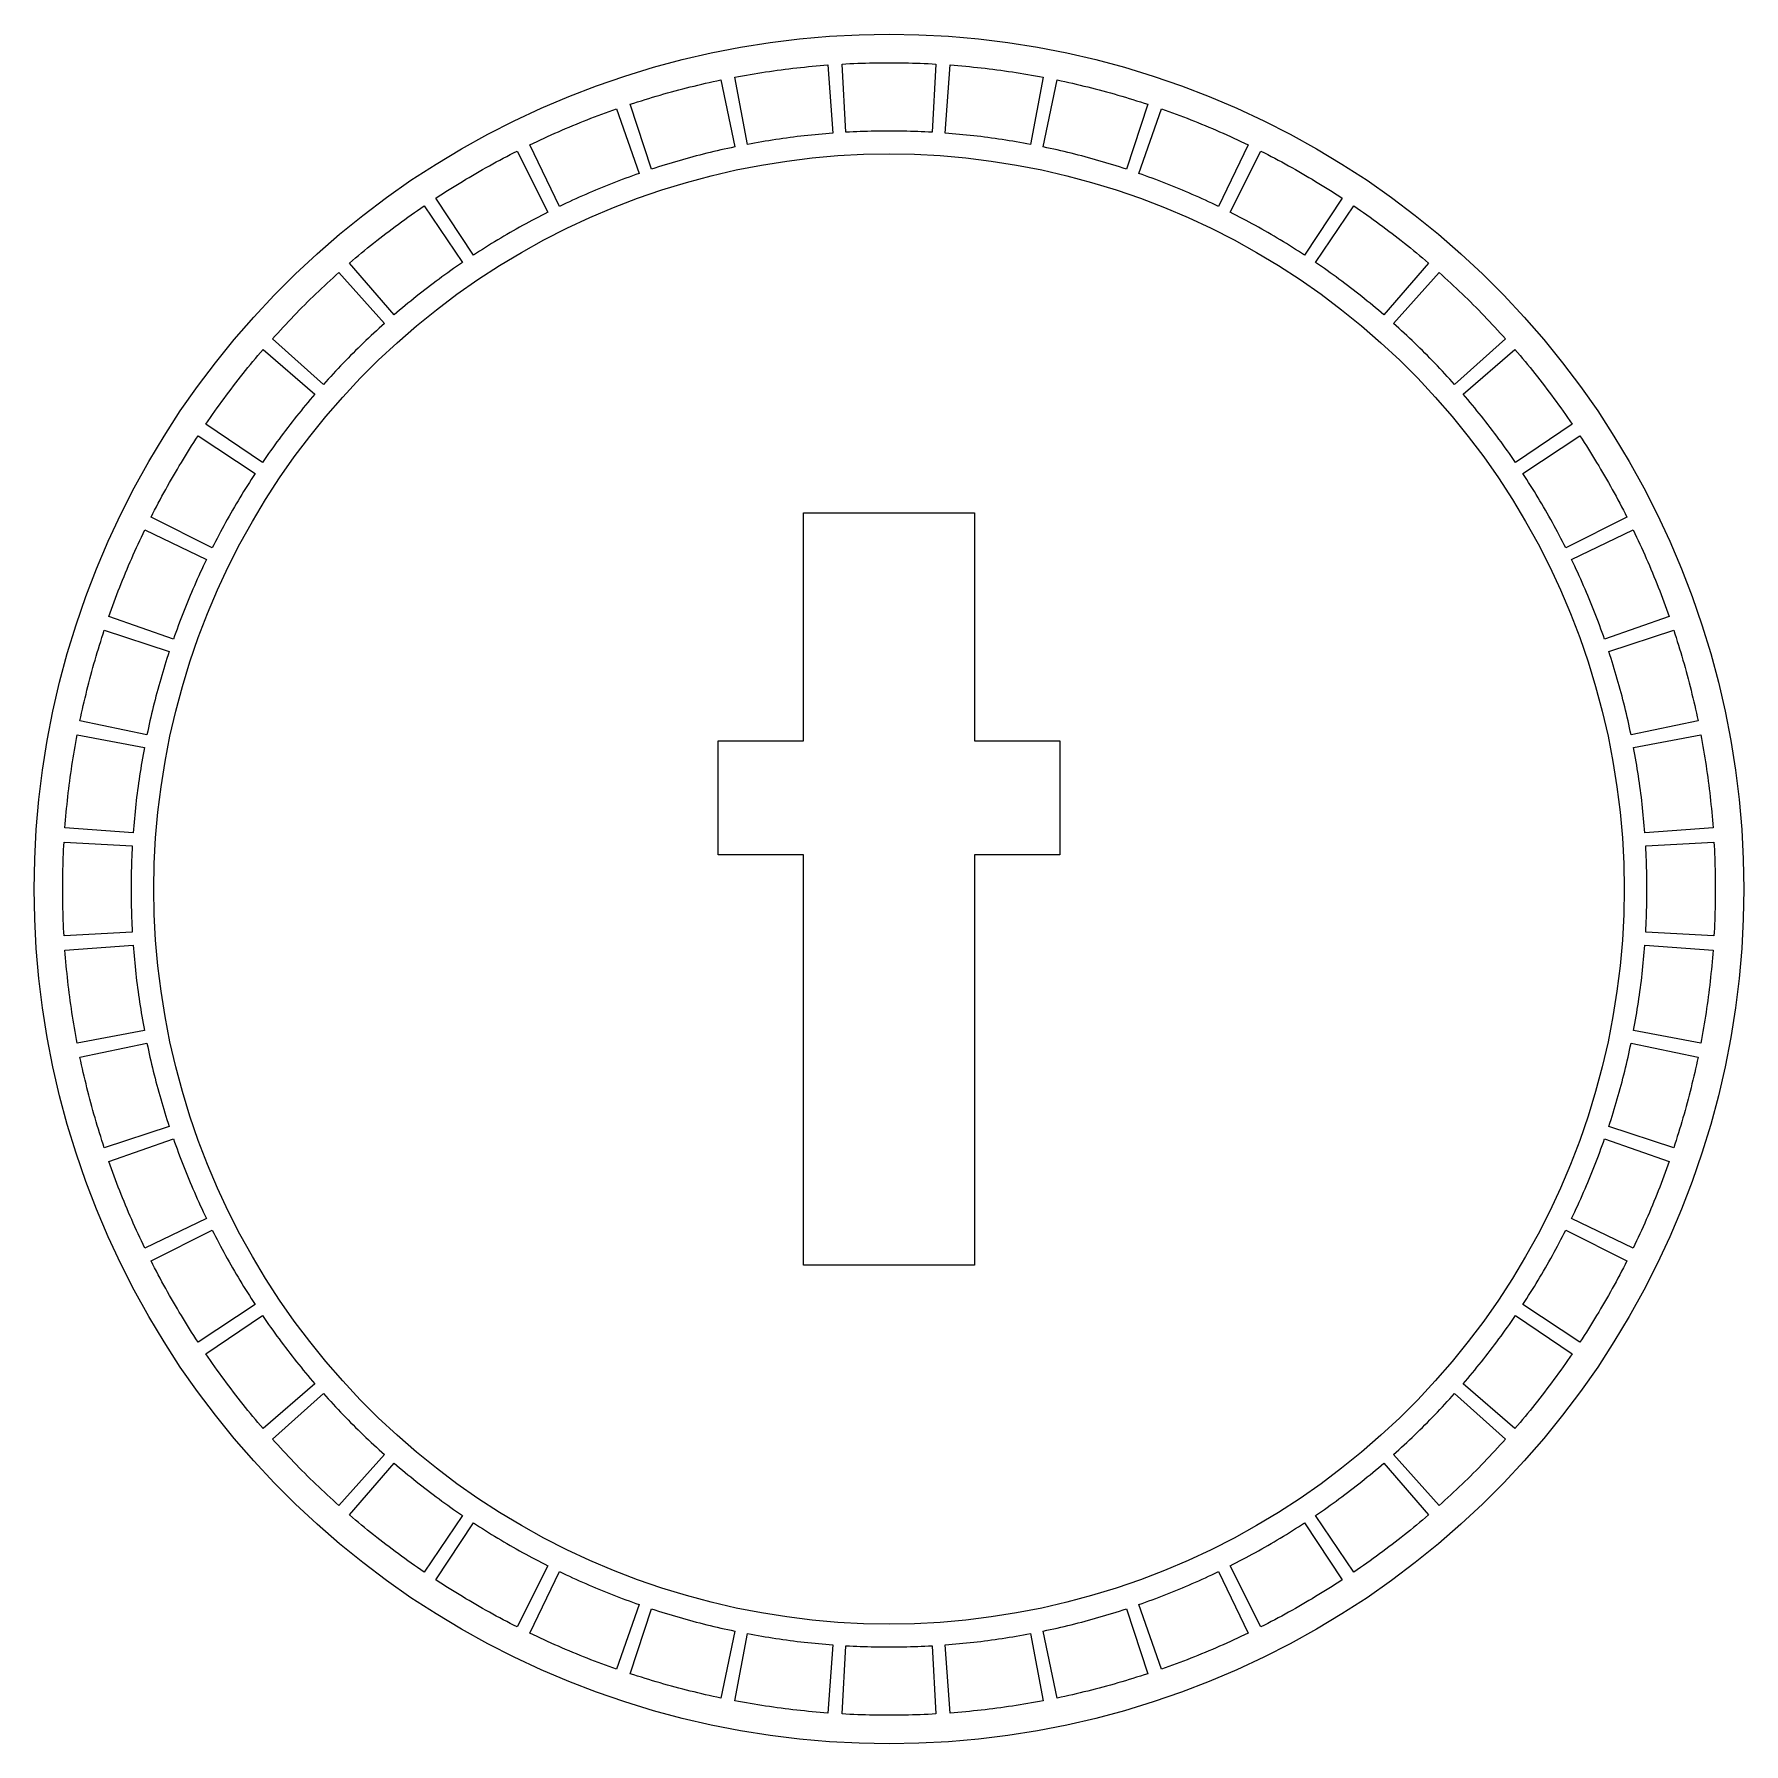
# Model space of a CAD drawing. Header units: metres. Extents: x 0 to 300, y 0 to 300.
import ezdxf

# ---------------------------------------------------------------- set-up
doc = ezdxf.new("R2010")
doc.units = ezdxf.units.M

msp = doc.modelspace()

# ---------------------------------------------------------------- linework, layer by layer
at = {"layer": 'CUT'}
for points in [[(300, 150), (299.9086, 144.7651), (299.6346, 139.5365), (299.1783, 134.3207), (298.5402, 129.124), (297.7212, 123.9528), (296.7221, 118.8132), (295.5444, 113.7117), (294.1893, 108.6544), (292.6585, 103.6475), (290.9539, 98.697), (289.0776, 93.809), (287.0318, 88.9895), (284.8191, 84.2443), (282.4421, 79.5793), (279.9038, 75), (277.2072, 70.5121), (274.3556, 66.1211), (271.3525, 61.8322), (268.2016, 57.6508), (264.9067, 53.5819), (261.4717, 49.6304), (257.901, 45.8012), (254.1988, 42.099), (250.3696, 38.5283), (246.4181, 35.0933), (242.3492, 31.7984), (238.1678, 28.6475), (233.8789, 25.6444), (229.4879, 22.7928), (225, 20.0962), (220.4207, 17.5579), (215.7557, 15.1809), (211.0105, 12.9682), (206.191, 10.9224), (201.303, 9.0461), (196.3525, 7.3415), (191.3456, 5.8107), (186.2883, 4.4556), (181.1868, 3.2779), (176.0472, 2.2788), (170.876, 1.4598), (165.6793, 0.8217), (160.4635, 0.3654), (155.2349, 0.0914), (150, 0), (144.7651, 0.0914), (139.5365, 0.3654), (134.3207, 0.8217), (129.124, 1.4598), (123.9528, 2.2788), (118.8132, 3.2779), (113.7117, 4.4556), (108.6544, 5.8107), (103.6475, 7.3415), (98.697, 9.0461), (93.809, 10.9224), (88.9895, 12.9682), (84.2443, 15.1809), (79.5793, 17.5579), (75, 20.0962), (70.5121, 22.7928), (66.1211, 25.6444), (61.8322, 28.6475), (57.6508, 31.7984), (53.5819, 35.0933), (49.6304, 38.5283), (45.8012, 42.099), (42.099, 45.8012), (38.5283, 49.6304), (35.0933, 53.5819), (31.7984, 57.6508), (28.6475, 61.8322), (25.6444, 66.1211), (22.7928, 70.5121), (20.0962, 75), (17.5579, 79.5793), (15.1809, 84.2443), (12.9682, 88.9895), (10.9224, 93.809), (9.0461, 98.697), (7.3415, 103.6475), (5.8107, 108.6544), (4.4556, 113.7117), (3.2779, 118.8132), (2.2788, 123.9528), (1.4598, 129.124), (0.8217, 134.3207), (0.3654, 139.5365), (0.0914, 144.7651), (0, 150), (0.0914, 155.2349), (0.3654, 160.4635), (0.8217, 165.6793), (1.4598, 170.876), (2.2788, 176.0472), (3.2779, 181.1868), (4.4556, 186.2883), (5.8107, 191.3456), (7.3415, 196.3525), (9.0461, 201.303), (10.9224, 206.191), (12.9682, 211.0105), (15.1809, 215.7557), (17.5579, 220.4207), (20.0962, 225), (22.7928, 229.4879), (25.6444, 233.8789), (28.6475, 238.1678), (31.7984, 242.3492), (35.0933, 246.4181), (38.5283, 250.3696), (42.099, 254.1988), (45.8012, 257.901), (49.6304, 261.4717), (53.5819, 264.9067), (57.6508, 268.2016), (61.8322, 271.3525), (66.1211, 274.3556), (70.5121, 277.2072), (75, 279.9038), (79.5793, 282.4421), (84.2443, 284.8191), (88.9895, 287.0318), (93.809, 289.0776), (98.697, 290.9539), (103.6475, 292.6585), (108.6544, 294.1893), (113.7117, 295.5444), (118.8132, 296.7221), (123.9528, 297.7212), (129.124, 298.5402), (134.3207, 299.1783), (139.5365, 299.6346), (144.7651, 299.9086), (150, 300), (155.2349, 299.9086), (160.4635, 299.6346), (165.6793, 299.1783), (170.876, 298.5402), (176.0472, 297.7212), (181.1868, 296.7221), (186.2883, 295.5444), (191.3456, 294.1893), (196.3525, 292.6585), (201.303, 290.9539), (206.191, 289.0776), (211.0105, 287.0318), (215.7557, 284.8191), (220.4207, 282.4421), (225, 279.9038), (229.4879, 277.2072), (233.8789, 274.3556), (238.1678, 271.3525), (242.3492, 268.2016), (246.4181, 264.9067), (250.3696, 261.4717), (254.1988, 257.901), (257.901, 254.1988), (261.4717, 250.3696), (264.9067, 246.4181), (268.2016, 242.3492), (271.3525, 238.1678), (274.3556, 233.8789), (277.2072, 229.4879), (279.9038, 225), (282.4421, 220.4207), (284.8191, 215.7557), (287.0318, 211.0105), (289.0776, 206.191), (290.9539, 201.303), (292.6585, 196.3525), (294.1893, 191.3456), (295.5444, 186.2883), (296.7221, 181.1868), (297.7212, 176.0472), (298.5402, 170.876), (299.1783, 165.6793), (299.6346, 160.4635), (299.9086, 155.2349)], [(122.9426, 292.4531), (123.6172, 292.5796), (124.2924, 292.7029), (124.9682, 292.823), (125.6446, 292.9399), (126.3215, 293.0536), (126.9989, 293.1641), (127.6768, 293.2713), (128.3553, 293.3754), (129.0342, 293.4762), (129.7136, 293.5739), (130.3934, 293.6683), (131.0737, 293.7595), (131.7544, 293.8475), (132.4355, 293.9322), (133.117, 294.0138), (133.7989, 294.0921), (134.4812, 294.1671), (135.1638, 294.239), (135.8467, 294.3076), (136.53, 294.373), (137.2135, 294.4351), (137.8974, 294.494), (138.5815, 294.5497), (139.2658, 294.6021), (140.1542, 282.6351), (139.5265, 282.587), (138.899, 282.5359), (138.2717, 282.4819), (137.6447, 282.4249), (137.018, 282.3649), (136.3916, 282.302), (135.7655, 282.2361), (135.1397, 282.1672), (134.5143, 282.0954), (133.8891, 282.0206), (133.2644, 281.9429), (132.64, 281.8622), (132.016, 281.7785), (131.3924, 281.6919), (130.7693, 281.6024), (130.1465, 281.5098), (129.5243, 281.4144), (128.9024, 281.316), (128.2811, 281.2147), (127.6602, 281.1104), (127.0398, 281.0032), (126.42, 280.893), (125.8006, 280.7799), (125.1818, 280.6639)], [(141.768, 294.7661), (142.4533, 294.8035), (143.1388, 294.8376), (143.8245, 294.8684), (144.5103, 294.896), (145.1963, 294.9204), (145.8823, 294.9415), (146.5685, 294.9594), (147.2547, 294.974), (147.941, 294.9854), (148.6273, 294.9935), (149.3136, 294.9984), (150, 295), (150.6864, 294.9984), (151.3727, 294.9935), (152.059, 294.9854), (152.7453, 294.974), (153.4315, 294.9594), (154.1177, 294.9415), (154.8037, 294.9204), (155.4897, 294.896), (156.1755, 294.8684), (156.8612, 294.8376), (157.5467, 294.8035), (158.232, 294.7661), (157.5508, 282.7855), (156.9221, 282.8197), (156.2933, 282.851), (155.6644, 282.8793), (155.0353, 282.9046), (154.4062, 282.927), (153.7769, 282.9464), (153.1476, 282.9628), (152.5181, 282.9762), (151.8886, 282.9866), (151.2591, 282.994), (150.6296, 282.9985), (150, 283), (149.3704, 282.9985), (148.7409, 282.994), (148.1114, 282.9866), (147.4819, 282.9762), (146.8524, 282.9628), (146.2231, 282.9464), (145.5938, 282.927), (144.9647, 282.9046), (144.3356, 282.8793), (143.7067, 282.851), (143.0779, 282.8197), (142.4492, 282.7855)], [(160.7342, 294.6021), (161.4185, 294.5497), (162.1026, 294.494), (162.7865, 294.4351), (163.47, 294.373), (164.1533, 294.3076), (164.8362, 294.239), (165.5188, 294.1671), (166.2011, 294.0921), (166.883, 294.0138), (167.5645, 293.9322), (168.2456, 293.8475), (168.9263, 293.7595), (169.6066, 293.6683), (170.2864, 293.5739), (170.9658, 293.4762), (171.6447, 293.3754), (172.3232, 293.2713), (173.0011, 293.1641), (173.6785, 293.0536), (174.3554, 292.9399), (175.0318, 292.823), (175.7076, 292.7029), (176.3828, 292.5796), (177.0574, 292.4531), (174.8182, 280.6639), (174.1994, 280.7799), (173.58, 280.893), (172.9602, 281.0032), (172.3398, 281.1104), (171.7189, 281.2147), (171.0976, 281.316), (170.4757, 281.4144), (169.8535, 281.5098), (169.2307, 281.6024), (168.6076, 281.6919), (167.984, 281.7785), (167.36, 281.8622), (166.7356, 281.9429), (166.1109, 282.0206), (165.4857, 282.0954), (164.8603, 282.1672), (164.2345, 282.2361), (163.6084, 282.302), (162.982, 282.3649), (162.3553, 282.4249), (161.7283, 282.4819), (161.101, 282.5359), (160.4735, 282.587), (159.8458, 282.6351)], [(104.5802, 287.7027), (105.2326, 287.9162), (105.8859, 288.1266), (106.5402, 288.3338), (107.1955, 288.538), (107.8518, 288.7391), (108.509, 288.937), (109.1671, 289.1319), (109.8262, 289.3236), (110.4861, 289.5122), (111.147, 289.6977), (111.8087, 289.88), (112.4712, 290.0592), (113.1346, 290.2353), (113.7989, 290.4083), (114.4639, 290.578), (115.1297, 290.7447), (115.7964, 290.9082), (116.4637, 291.0685), (117.1319, 291.2257), (117.8008, 291.3797), (118.4703, 291.5305), (119.1406, 291.6782), (119.8116, 291.8226), (120.4833, 291.964), (122.9261, 280.2152), (122.31, 280.0856), (121.6945, 279.9531), (121.0797, 279.8176), (120.4655, 279.6793), (119.852, 279.538), (119.2392, 279.3939), (118.627, 279.2468), (118.0156, 279.0968), (117.4048, 278.944), (116.7948, 278.7883), (116.1856, 278.6296), (115.5771, 278.4681), (114.9693, 278.3038), (114.3624, 278.1365), (113.7562, 277.9664), (113.1509, 277.7934), (112.5464, 277.6175), (111.9427, 277.4388), (111.3399, 277.2572), (110.738, 277.0728), (110.1369, 276.8855), (109.5367, 276.6954), (108.9375, 276.5024), (108.3391, 276.3067)], [(179.5167, 291.964), (180.1884, 291.8226), (180.8594, 291.6782), (181.5297, 291.5305), (182.1992, 291.3797), (182.8681, 291.2257), (183.5363, 291.0685), (184.2036, 290.9082), (184.8703, 290.7447), (185.5361, 290.578), (186.2011, 290.4083), (186.8654, 290.2353), (187.5288, 290.0592), (188.1913, 289.88), (188.853, 289.6977), (189.5139, 289.5122), (190.1738, 289.3236), (190.8329, 289.1319), (191.491, 288.937), (192.1482, 288.7391), (192.8045, 288.538), (193.4598, 288.3338), (194.1141, 288.1266), (194.7674, 287.9162), (195.4198, 287.7027), (191.6609, 276.3067), (191.0625, 276.5024), (190.4633, 276.6954), (189.8631, 276.8855), (189.262, 277.0728), (188.6601, 277.2572), (188.0573, 277.4388), (187.4536, 277.6175), (186.8491, 277.7934), (186.2438, 277.9664), (185.6376, 278.1365), (185.0307, 278.3038), (184.4229, 278.4681), (183.8144, 278.6296), (183.2052, 278.7883), (182.5952, 278.944), (181.9844, 279.0968), (181.373, 279.2468), (180.7608, 279.3939), (180.148, 279.538), (179.5345, 279.6793), (178.9203, 279.8176), (178.3055, 279.9531), (177.69, 280.0856), (177.0739, 280.2152)], [(86.995, 280.5962), (87.6139, 280.893), (88.2342, 281.1868), (88.8558, 281.4777), (89.4789, 281.7657), (90.1033, 282.0507), (90.729, 282.3327), (91.3561, 282.6118), (91.9845, 282.8879), (92.6142, 283.1611), (93.2452, 283.4312), (93.8774, 283.6984), (94.5109, 283.9625), (95.1456, 284.2237), (95.7816, 284.4818), (96.4188, 284.737), (97.0572, 284.9891), (97.6968, 285.2382), (98.3375, 285.4843), (98.9794, 285.7273), (99.6225, 285.9673), (100.2667, 286.2042), (100.9119, 286.4381), (101.5583, 286.669), (102.2058, 286.8967), (106.1612, 275.5673), (105.5673, 275.3584), (104.9744, 275.1467), (104.3825, 274.9322), (103.7916, 274.7148), (103.2018, 274.4947), (102.613, 274.2718), (102.0253, 274.0461), (101.4387, 273.8176), (100.8531, 273.5863), (100.2687, 273.3523), (99.6853, 273.1155), (99.1031, 272.876), (98.522, 272.6337), (97.9421, 272.3886), (97.3634, 272.1408), (96.7858, 271.8903), (96.2094, 271.637), (95.6342, 271.3811), (95.0603, 271.1224), (94.4875, 270.8609), (93.9161, 270.5968), (93.3458, 270.33), (92.7769, 270.0605), (92.2092, 269.7882)], [(197.7942, 286.8967), (198.4417, 286.669), (199.0881, 286.4381), (199.7333, 286.2042), (200.3775, 285.9673), (201.0206, 285.7273), (201.6625, 285.4843), (202.3032, 285.2382), (202.9428, 284.9891), (203.5812, 284.737), (204.2184, 284.4818), (204.8544, 284.2237), (205.4891, 283.9625), (206.1226, 283.6984), (206.7548, 283.4312), (207.3858, 283.1611), (208.0155, 282.8879), (208.6439, 282.6118), (209.271, 282.3327), (209.8967, 282.0507), (210.5211, 281.7657), (211.1442, 281.4777), (211.7658, 281.1868), (212.3861, 280.893), (213.005, 280.5962), (207.7908, 269.7882), (207.2231, 270.0605), (206.6542, 270.33), (206.0839, 270.5968), (205.5125, 270.8609), (204.9397, 271.1224), (204.3658, 271.3811), (203.7906, 271.637), (203.2142, 271.8903), (202.6366, 272.1408), (202.0579, 272.3886), (201.478, 272.6337), (200.8969, 272.876), (200.3147, 273.1155), (199.7313, 273.3523), (199.1469, 273.5863), (198.5613, 273.8176), (197.9747, 274.0461), (197.387, 274.2718), (196.7982, 274.4947), (196.2084, 274.7148), (195.6175, 274.9322), (195.0256, 275.1467), (194.4327, 275.3584), (193.8388, 275.5673)], [(279, 150), (278.9214, 145.498), (278.6858, 141.0014), (278.2933, 136.5158), (277.7446, 132.0467), (277.0402, 127.5994), (276.181, 123.1794), (275.1681, 118.7921), (274.0028, 114.4428), (272.6863, 110.1368), (271.2203, 105.8794), (269.6067, 101.6757), (267.8474, 97.531), (265.9444, 93.4501), (263.9002, 89.4382), (261.7173, 85.5), (259.3982, 81.6404), (256.9458, 77.8641), (254.3632, 74.1757), (251.6534, 70.5797), (248.8197, 67.0804), (245.8657, 63.6822), (242.7948, 60.3891), (239.6109, 57.2052), (236.3178, 54.1343), (232.9196, 51.1803), (229.4203, 48.3466), (225.8243, 45.6368), (222.1359, 43.0542), (218.3596, 40.6018), (214.5, 38.2827), (210.5618, 36.0998), (206.5499, 34.0556), (202.469, 32.1526), (198.3243, 30.3933), (194.1206, 28.7797), (189.8632, 27.3137), (185.5572, 25.9972), (181.2079, 24.8319), (176.8206, 23.819), (172.4006, 22.9598), (167.9533, 22.2554), (163.4842, 21.7067), (158.9986, 21.3142), (154.502, 21.0786), (150, 21), (145.498, 21.0786), (141.0014, 21.3142), (136.5158, 21.7067), (132.0467, 22.2554), (127.5994, 22.9598), (123.1794, 23.819), (118.7921, 24.8319), (114.4428, 25.9972), (110.1368, 27.3137), (105.8794, 28.7797), (101.6757, 30.3933), (97.531, 32.1526), (93.4501, 34.0556), (89.4382, 36.0998), (85.5, 38.2827), (81.6404, 40.6018), (77.8641, 43.0542), (74.1757, 45.6368), (70.5797, 48.3466), (67.0804, 51.1803), (63.6822, 54.1343), (60.3891, 57.2052), (57.2052, 60.3891), (54.1343, 63.6822), (51.1803, 67.0804), (48.3466, 70.5797), (45.6368, 74.1757), (43.0542, 77.8641), (40.6018, 81.6404), (38.2827, 85.5), (36.0998, 89.4382), (34.0556, 93.4501), (32.1526, 97.531), (30.3933, 101.6757), (28.7797, 105.8794), (27.3137, 110.1368), (25.9972, 114.4428), (24.8319, 118.7921), (23.819, 123.1794), (22.9598, 127.5994), (22.2554, 132.0467), (21.7067, 136.5158), (21.3142, 141.0014), (21.0786, 145.498), (21, 150), (21.0786, 154.502), (21.3142, 158.9986), (21.7067, 163.4842), (22.2554, 167.9533), (22.9598, 172.4006), (23.819, 176.8206), (24.8319, 181.2079), (25.9972, 185.5572), (27.3137, 189.8632), (28.7797, 194.1206), (30.3933, 198.3243), (32.1526, 202.469), (34.0556, 206.5499), (36.0998, 210.5618), (38.2827, 214.5), (40.6018, 218.3596), (43.0542, 222.1359), (45.6368, 225.8243), (48.3466, 229.4203), (51.1803, 232.9196), (54.1343, 236.3178), (57.2052, 239.6109), (60.3891, 242.7948), (63.6822, 245.8657), (67.0804, 248.8197), (70.5797, 251.6534), (74.1757, 254.3632), (77.8641, 256.9458), (81.6404, 259.3982), (85.5, 261.7173), (89.4382, 263.9002), (93.4501, 265.9444), (97.531, 267.8474), (101.6757, 269.6067), (105.8794, 271.2203), (110.1368, 272.6863), (114.4428, 274.0028), (118.7921, 275.1681), (123.1794, 276.181), (127.5994, 277.0402), (132.0467, 277.7446), (136.5158, 278.2933), (141.0014, 278.6858), (145.498, 278.9214), (150, 279), (154.502, 278.9214), (158.9986, 278.6858), (163.4842, 278.2933), (167.9533, 277.7446), (172.4006, 277.0402), (176.8206, 276.181), (181.2079, 275.1681), (185.5572, 274.0028), (189.8632, 272.6863), (194.1206, 271.2203), (198.3243, 269.6067), (202.469, 267.8474), (206.5499, 265.9444), (210.5618, 263.9002), (214.5, 261.7173), (218.3596, 259.3982), (222.1359, 256.9458), (225.8243, 254.3632), (229.4203, 251.6534), (232.9196, 248.8197), (236.3178, 245.8657), (239.6109, 242.7948), (242.7948, 239.6109), (245.8657, 236.3178), (248.8197, 232.9196), (251.6534, 229.4203), (254.3632, 225.8243), (256.9458, 222.1359), (259.3982, 218.3596), (261.7173, 214.5), (263.9002, 210.5618), (265.9444, 206.5499), (267.8474, 202.469), (269.6067, 198.3243), (271.2203, 194.1206), (272.6863, 189.8632), (274.0028, 185.5572), (275.1681, 181.2079), (276.181, 176.8206), (277.0402, 172.4006), (277.7446, 167.9533), (278.2933, 163.4842), (278.6858, 158.9986), (278.9214, 154.502)], [(70.4878, 271.2551), (71.0626, 271.6301), (71.6393, 272.0024), (72.2177, 272.372), (72.7978, 272.7388), (73.3796, 273.1029), (73.9632, 273.4642), (74.5485, 273.8227), (75.1355, 274.1785), (75.7241, 274.5315), (76.3144, 274.8817), (76.9064, 275.2291), (77.5, 275.5737), (78.0952, 275.9155), (78.6921, 276.2544), (79.2905, 276.5905), (79.8905, 276.9238), (80.4921, 277.2543), (81.0953, 277.5819), (81.6999, 277.9066), (82.3062, 278.2285), (82.9139, 278.5475), (83.5231, 278.8636), (84.1339, 279.1768), (84.7461, 279.4872), (90.1464, 268.771), (89.5849, 268.4863), (89.0247, 268.199), (88.4659, 267.9091), (87.9084, 267.6165), (87.3524, 267.3212), (86.7977, 267.0234), (86.2445, 266.7229), (85.6927, 266.4198), (85.1423, 266.1141), (84.5934, 265.8058), (84.046, 265.4949), (83.5, 265.1814), (82.9555, 264.8653), (82.4126, 264.5467), (81.8711, 264.2254), (81.3312, 263.9017), (80.7928, 263.5753), (80.2559, 263.2465), (79.7206, 262.9151), (79.1869, 262.5811), (78.6548, 262.2447), (78.1243, 261.9057), (77.5954, 261.5642), (77.0681, 261.2202)], [(215.2539, 279.4872), (215.8661, 279.1768), (216.4769, 278.8636), (217.0861, 278.5475), (217.6938, 278.2285), (218.3001, 277.9066), (218.9047, 277.5819), (219.5079, 277.2543), (220.1095, 276.9238), (220.7095, 276.5905), (221.3079, 276.2544), (221.9048, 275.9155), (222.5, 275.5737), (223.0936, 275.2291), (223.6856, 274.8817), (224.2759, 274.5315), (224.8645, 274.1785), (225.4515, 273.8227), (226.0368, 273.4642), (226.6204, 273.1029), (227.2022, 272.7388), (227.7823, 272.372), (228.3607, 272.0024), (228.9374, 271.6301), (229.5122, 271.2551), (222.9319, 261.2202), (222.4046, 261.5642), (221.8757, 261.9057), (221.3452, 262.2447), (220.8131, 262.5811), (220.2794, 262.9151), (219.7441, 263.2465), (219.2072, 263.5753), (218.6688, 263.9017), (218.1289, 264.2254), (217.5874, 264.5467), (217.0445, 264.8653), (216.5, 265.1814), (215.954, 265.4949), (215.4066, 265.8058), (214.8577, 266.1141), (214.3073, 266.4198), (213.7555, 266.7229), (213.2023, 267.0234), (212.6476, 267.3212), (212.0916, 267.6165), (211.5341, 267.9091), (210.9753, 268.199), (210.4151, 268.4863), (209.8536, 268.771)], [(55.341, 259.8393), (55.862, 260.2862), (56.3851, 260.7306), (56.9103, 261.1725), (57.4376, 261.6119), (57.967, 262.0488), (58.4984, 262.4832), (59.0319, 262.915), (59.5674, 263.3444), (60.1049, 263.7712), (60.6445, 264.1954), (61.186, 264.6171), (61.7296, 265.0362), (62.2751, 265.4528), (62.8226, 265.8667), (63.372, 266.2781), (63.9234, 266.6869), (64.4767, 267.093), (65.032, 267.4965), (65.5891, 267.8974), (66.1481, 268.2957), (66.709, 268.6913), (67.2718, 269.0842), (67.8364, 269.4745), (68.4029, 269.862), (75.1557, 259.9424), (74.6362, 259.5869), (74.1183, 259.2289), (73.6021, 258.8685), (73.0876, 258.5057), (72.5748, 258.1404), (72.0638, 257.7727), (71.5545, 257.4026), (71.047, 257.03), (70.5413, 256.6551), (70.0373, 256.2778), (69.5351, 255.8981), (69.0347, 255.516), (68.5362, 255.1316), (68.0394, 254.7448), (67.5445, 254.3556), (67.0515, 253.9641), (66.5603, 253.5703), (66.071, 253.1742), (65.5835, 252.7758), (65.098, 252.375), (64.6143, 251.972), (64.1326, 251.5667), (63.6528, 251.1591), (63.1749, 250.7492)], [(231.5971, 269.862), (232.1636, 269.4745), (232.7282, 269.0842), (233.291, 268.6913), (233.8519, 268.2957), (234.4109, 267.8974), (234.968, 267.4965), (235.5233, 267.093), (236.0766, 266.6869), (236.628, 266.2781), (237.1774, 265.8667), (237.7249, 265.4528), (238.2704, 265.0362), (238.814, 264.6171), (239.3555, 264.1954), (239.8951, 263.7712), (240.4326, 263.3444), (240.9681, 262.915), (241.5016, 262.4832), (242.033, 262.0488), (242.5624, 261.6119), (243.0897, 261.1725), (243.6149, 260.7306), (244.138, 260.2862), (244.659, 259.8393), (236.8251, 250.7492), (236.3472, 251.1591), (235.8674, 251.5667), (235.3857, 251.972), (234.902, 252.375), (234.4165, 252.7758), (233.929, 253.1742), (233.4397, 253.5703), (232.9485, 253.9641), (232.4555, 254.3556), (231.9606, 254.7448), (231.4638, 255.1316), (230.9653, 255.516), (230.4649, 255.8981), (229.9627, 256.2778), (229.4587, 256.6551), (228.953, 257.03), (228.4455, 257.4026), (227.9362, 257.7727), (227.4252, 258.1404), (226.9124, 258.5057), (226.3979, 258.8685), (225.8817, 259.2289), (225.3638, 259.5869), (224.8443, 259.9424)], [(41.814, 246.5442), (42.2722, 247.0552), (42.7328, 247.5641), (43.1958, 248.0707), (43.6612, 248.5752), (44.129, 249.0775), (44.5992, 249.5775), (45.0718, 250.0753), (45.5467, 250.5709), (46.0239, 251.0642), (46.5034, 251.5552), (46.9853, 252.044), (47.4695, 252.5305), (47.956, 253.0147), (48.4448, 253.4966), (48.9358, 253.9761), (49.4291, 254.4533), (49.9247, 254.9282), (50.4225, 255.4008), (50.9225, 255.871), (51.4248, 256.3388), (51.9293, 256.8042), (52.4359, 257.2672), (52.9448, 257.7278), (53.4558, 258.186), (61.4457, 249.2327), (60.9769, 248.8124), (60.5102, 248.3899), (60.0455, 247.9652), (59.5828, 247.5383), (59.1221, 247.1092), (58.6634, 246.678), (58.2068, 246.2445), (57.7522, 245.8089), (57.2998, 245.3712), (56.8493, 244.9313), (56.401, 244.4893), (55.9548, 244.0452), (55.5107, 243.599), (55.0687, 243.1507), (54.6288, 242.7002), (54.1911, 242.2478), (53.7555, 241.7932), (53.322, 241.3366), (52.8908, 240.8779), (52.4617, 240.4172), (52.0348, 239.9545), (51.6101, 239.4898), (51.1876, 239.0231), (50.7673, 238.5543)], [(246.5442, 258.186), (247.0552, 257.7278), (247.5641, 257.2672), (248.0707, 256.8042), (248.5752, 256.3388), (249.0775, 255.871), (249.5775, 255.4008), (250.0753, 254.9282), (250.5709, 254.4533), (251.0642, 253.9761), (251.5552, 253.4966), (252.044, 253.0147), (252.5305, 252.5305), (253.0147, 252.044), (253.4966, 251.5552), (253.9761, 251.0642), (254.4533, 250.5709), (254.9282, 250.0753), (255.4008, 249.5775), (255.871, 249.0775), (256.3388, 248.5752), (256.8042, 248.0707), (257.2672, 247.5641), (257.7278, 247.0552), (258.186, 246.5442), (249.2327, 238.5543), (248.8124, 239.0231), (248.3899, 239.4898), (247.9652, 239.9545), (247.5383, 240.4172), (247.1092, 240.8779), (246.678, 241.3366), (246.2445, 241.7932), (245.8089, 242.2478), (245.3712, 242.7002), (244.9313, 243.1507), (244.4893, 243.599), (244.0452, 244.0452), (243.599, 244.4893), (243.1507, 244.9313), (242.7002, 245.3712), (242.2478, 245.8089), (241.7932, 246.2445), (241.3366, 246.678), (240.8779, 247.1092), (240.4172, 247.5383), (239.9545, 247.9652), (239.4898, 248.3899), (239.0231, 248.8124), (238.5543, 249.2327)], [(30.138, 231.5971), (30.5255, 232.1636), (30.9158, 232.7282), (31.3087, 233.291), (31.7043, 233.8519), (32.1026, 234.4109), (32.5035, 234.968), (32.907, 235.5233), (33.3131, 236.0766), (33.7219, 236.628), (34.1333, 237.1774), (34.5472, 237.7249), (34.9638, 238.2704), (35.3829, 238.814), (35.8046, 239.3555), (36.2288, 239.8951), (36.6556, 240.4326), (37.085, 240.9681), (37.5168, 241.5016), (37.9512, 242.033), (38.3881, 242.5624), (38.8275, 243.0897), (39.2694, 243.6149), (39.7138, 244.138), (40.1607, 244.659), (49.2508, 236.8251), (48.8409, 236.3472), (48.4333, 235.8674), (48.028, 235.3857), (47.625, 234.902), (47.2242, 234.4165), (46.8258, 233.929), (46.4297, 233.4397), (46.0359, 232.9485), (45.6444, 232.4555), (45.2552, 231.9606), (44.8684, 231.4638), (44.484, 230.9653), (44.1019, 230.4649), (43.7222, 229.9627), (43.3449, 229.4587), (42.97, 228.953), (42.5974, 228.4455), (42.2273, 227.9362), (41.8596, 227.4252), (41.4943, 226.9124), (41.1315, 226.3979), (40.7711, 225.8817), (40.4131, 225.3638), (40.0576, 224.8443)], [(259.8393, 244.659), (260.2862, 244.138), (260.7306, 243.6149), (261.1725, 243.0897), (261.6119, 242.5624), (262.0488, 242.033), (262.4832, 241.5016), (262.915, 240.9681), (263.3444, 240.4326), (263.7712, 239.8951), (264.1954, 239.3555), (264.6171, 238.814), (265.0362, 238.2704), (265.4528, 237.7249), (265.8667, 237.1774), (266.2781, 236.628), (266.6869, 236.0766), (267.093, 235.5233), (267.4965, 234.968), (267.8974, 234.4109), (268.2957, 233.8519), (268.6913, 233.291), (269.0842, 232.7282), (269.4745, 232.1636), (269.862, 231.5971), (259.9424, 224.8443), (259.5869, 225.3638), (259.2289, 225.8817), (258.8685, 226.3979), (258.5057, 226.9124), (258.1404, 227.4252), (257.7727, 227.9362), (257.4026, 228.4455), (257.03, 228.953), (256.6551, 229.4587), (256.2778, 229.9627), (255.8981, 230.4649), (255.516, 230.9653), (255.1316, 231.4638), (254.7448, 231.9606), (254.3556, 232.4555), (253.9641, 232.9485), (253.5703, 233.4397), (253.1742, 233.929), (252.7758, 234.4165), (252.375, 234.902), (251.972, 235.3857), (251.5667, 235.8674), (251.1591, 236.3472), (250.7492, 236.8251)], [(20.5128, 215.2539), (20.8232, 215.8661), (21.1364, 216.4769), (21.4525, 217.0861), (21.7715, 217.6938), (22.0934, 218.3001), (22.4181, 218.9047), (22.7457, 219.5079), (23.0762, 220.1095), (23.4095, 220.7095), (23.7456, 221.3079), (24.0845, 221.9048), (24.4263, 222.5), (24.7709, 223.0936), (25.1183, 223.6856), (25.4685, 224.2759), (25.8215, 224.8645), (26.1773, 225.4515), (26.5358, 226.0368), (26.8971, 226.6204), (27.2612, 227.2022), (27.628, 227.7823), (27.9976, 228.3607), (28.3699, 228.9374), (28.7449, 229.5122), (38.7798, 222.9319), (38.4358, 222.4046), (38.0943, 221.8757), (37.7553, 221.3452), (37.4189, 220.8131), (37.0849, 220.2794), (36.7535, 219.7441), (36.4247, 219.2072), (36.0983, 218.6688), (35.7746, 218.1289), (35.4533, 217.5874), (35.1347, 217.0445), (34.8186, 216.5), (34.5051, 215.954), (34.1942, 215.4066), (33.8859, 214.8577), (33.5802, 214.3073), (33.2771, 213.7555), (32.9766, 213.2023), (32.6788, 212.6476), (32.3835, 212.0916), (32.0909, 211.5341), (31.801, 210.9753), (31.5137, 210.4151), (31.229, 209.8536)], [(271.2551, 229.5122), (271.6301, 228.9374), (272.0024, 228.3607), (272.372, 227.7823), (272.7388, 227.2022), (273.1029, 226.6204), (273.4642, 226.0368), (273.8227, 225.4515), (274.1785, 224.8645), (274.5315, 224.2759), (274.8817, 223.6856), (275.2291, 223.0936), (275.5737, 222.5), (275.9155, 221.9048), (276.2544, 221.3079), (276.5905, 220.7095), (276.9238, 220.1095), (277.2543, 219.5079), (277.5819, 218.9047), (277.9066, 218.3001), (278.2285, 217.6938), (278.5475, 217.0861), (278.8636, 216.4769), (279.1768, 215.8661), (279.4872, 215.2539), (268.771, 209.8536), (268.4863, 210.4151), (268.199, 210.9753), (267.9091, 211.5341), (267.6165, 212.0916), (267.3212, 212.6476), (267.0234, 213.2023), (266.7229, 213.7555), (266.4198, 214.3073), (266.1141, 214.8577), (265.8058, 215.4066), (265.4949, 215.954), (265.1814, 216.5), (264.8653, 217.0445), (264.5467, 217.5874), (264.2254, 218.1289), (263.9017, 218.6688), (263.5753, 219.2072), (263.2465, 219.7441), (262.9151, 220.2794), (262.5811, 220.8131), (262.2447, 221.3452), (261.9057, 221.8757), (261.5642, 222.4046), (261.2202, 222.9319)], [(135, 216), (165, 216), (165, 176), (180, 176), (180, 156), (165, 156), (165, 84), (135, 84), (135, 156), (120, 156), (120, 176), (135, 176)], [(13.1033, 197.7942), (13.331, 198.4417), (13.5619, 199.0881), (13.7958, 199.7333), (14.0327, 200.3775), (14.2727, 201.0206), (14.5157, 201.6625), (14.7618, 202.3032), (15.0109, 202.9428), (15.263, 203.5812), (15.5182, 204.2184), (15.7763, 204.8544), (16.0375, 205.4891), (16.3016, 206.1226), (16.5688, 206.7548), (16.8389, 207.3858), (17.1121, 208.0155), (17.3882, 208.6439), (17.6673, 209.271), (17.9493, 209.8967), (18.2343, 210.5211), (18.5223, 211.1442), (18.8132, 211.7658), (19.107, 212.3861), (19.4038, 213.005), (30.2118, 207.7908), (29.9395, 207.2231), (29.67, 206.6542), (29.4032, 206.0839), (29.1391, 205.5125), (28.8776, 204.9397), (28.6189, 204.3658), (28.363, 203.7906), (28.1097, 203.2142), (27.8592, 202.6366), (27.6114, 202.0579), (27.3663, 201.478), (27.124, 200.8969), (26.8845, 200.3147), (26.6477, 199.7313), (26.4137, 199.1469), (26.1824, 198.5613), (25.9539, 197.9747), (25.7282, 197.387), (25.5053, 196.7982), (25.2852, 196.2084), (25.0678, 195.6175), (24.8533, 195.0256), (24.6416, 194.4327), (24.4327, 193.8388)], [(280.5962, 213.005), (280.893, 212.3861), (281.1868, 211.7658), (281.4777, 211.1442), (281.7657, 210.5211), (282.0507, 209.8967), (282.3327, 209.271), (282.6118, 208.6439), (282.8879, 208.0155), (283.1611, 207.3858), (283.4312, 206.7548), (283.6984, 206.1226), (283.9625, 205.4891), (284.2237, 204.8544), (284.4818, 204.2184), (284.737, 203.5812), (284.9891, 202.9428), (285.2382, 202.3032), (285.4843, 201.6625), (285.7273, 201.0206), (285.9673, 200.3775), (286.2042, 199.7333), (286.4381, 199.0881), (286.669, 198.4417), (286.8967, 197.7942), (275.5673, 193.8388), (275.3584, 194.4327), (275.1467, 195.0256), (274.9322, 195.6175), (274.7148, 196.2084), (274.4947, 196.7982), (274.2718, 197.387), (274.0461, 197.9747), (273.8176, 198.5613), (273.5863, 199.1469), (273.3523, 199.7313), (273.1155, 200.3147), (272.876, 200.8969), (272.6337, 201.478), (272.3886, 202.0579), (272.1408, 202.6366), (271.8903, 203.2142), (271.637, 203.7906), (271.3811, 204.3658), (271.1224, 204.9397), (270.8609, 205.5125), (270.5968, 206.0839), (270.33, 206.6542), (270.0605, 207.2231), (269.7882, 207.7908)], [(8.036, 179.5167), (8.1774, 180.1884), (8.3218, 180.8594), (8.4695, 181.5297), (8.6203, 182.1992), (8.7743, 182.8681), (8.9315, 183.5363), (9.0918, 184.2036), (9.2553, 184.8703), (9.422, 185.5361), (9.5917, 186.2011), (9.7647, 186.8654), (9.9408, 187.5288), (10.12, 188.1913), (10.3023, 188.853), (10.4878, 189.5139), (10.6764, 190.1738), (10.8681, 190.8329), (11.063, 191.491), (11.2609, 192.1482), (11.462, 192.8045), (11.6662, 193.4598), (11.8734, 194.1141), (12.0838, 194.7674), (12.2973, 195.4198), (23.6933, 191.6609), (23.4976, 191.0625), (23.3046, 190.4633), (23.1145, 189.8631), (22.9272, 189.262), (22.7428, 188.6601), (22.5612, 188.0573), (22.3825, 187.4536), (22.2066, 186.8491), (22.0336, 186.2438), (21.8635, 185.6376), (21.6962, 185.0307), (21.5319, 184.4229), (21.3704, 183.8144), (21.2117, 183.2052), (21.056, 182.5952), (20.9032, 181.9844), (20.7532, 181.373), (20.6061, 180.7608), (20.462, 180.148), (20.3207, 179.5345), (20.1824, 178.9203), (20.0469, 178.3055), (19.9144, 177.69), (19.7848, 177.0739)], [(287.7027, 195.4198), (287.9162, 194.7674), (288.1266, 194.1141), (288.3338, 193.4598), (288.538, 192.8045), (288.7391, 192.1482), (288.937, 191.491), (289.1319, 190.8329), (289.3236, 190.1738), (289.5122, 189.5139), (289.6977, 188.853), (289.88, 188.1913), (290.0592, 187.5288), (290.2353, 186.8654), (290.4083, 186.2011), (290.578, 185.5361), (290.7447, 184.8703), (290.9082, 184.2036), (291.0685, 183.5363), (291.2257, 182.8681), (291.3797, 182.1992), (291.5305, 181.5297), (291.6782, 180.8594), (291.8226, 180.1884), (291.964, 179.5167), (280.2152, 177.0739), (280.0856, 177.69), (279.9531, 178.3055), (279.8176, 178.9203), (279.6793, 179.5345), (279.538, 180.148), (279.3939, 180.7608), (279.2468, 181.373), (279.0968, 181.9844), (278.944, 182.5952), (278.7883, 183.2052), (278.6296, 183.8144), (278.4681, 184.4229), (278.3038, 185.0307), (278.1365, 185.6376), (277.9664, 186.2438), (277.7934, 186.8491), (277.6175, 187.4536), (277.4388, 188.0573), (277.2572, 188.6601), (277.0728, 189.262), (276.8855, 189.8631), (276.6954, 190.4633), (276.5024, 191.0625), (276.3067, 191.6609)], [(5.3979, 160.7342), (5.4503, 161.4185), (5.506, 162.1026), (5.5649, 162.7865), (5.627, 163.47), (5.6924, 164.1533), (5.761, 164.8362), (5.8329, 165.5188), (5.9079, 166.2011), (5.9862, 166.883), (6.0678, 167.5645), (6.1525, 168.2456), (6.2405, 168.9263), (6.3317, 169.6066), (6.4261, 170.2864), (6.5238, 170.9658), (6.6246, 171.6447), (6.7287, 172.3232), (6.8359, 173.0011), (6.9464, 173.6785), (7.0601, 174.3554), (7.177, 175.0318), (7.2971, 175.7076), (7.4204, 176.3828), (7.5469, 177.0574), (19.3361, 174.8182), (19.2201, 174.1994), (19.107, 173.58), (18.9968, 172.9602), (18.8896, 172.3398), (18.7853, 171.7189), (18.684, 171.0976), (18.5856, 170.4757), (18.4902, 169.8535), (18.3976, 169.2307), (18.3081, 168.6076), (18.2215, 167.984), (18.1378, 167.36), (18.0571, 166.7356), (17.9794, 166.1109), (17.9046, 165.4857), (17.8328, 164.8603), (17.7639, 164.2345), (17.698, 163.6084), (17.6351, 162.982), (17.5751, 162.3553), (17.5181, 161.7283), (17.4641, 161.101), (17.413, 160.4735), (17.3649, 159.8458)], [(292.4531, 177.0574), (292.5796, 176.3828), (292.7029, 175.7076), (292.823, 175.0318), (292.9399, 174.3554), (293.0536, 173.6785), (293.1641, 173.0011), (293.2713, 172.3232), (293.3754, 171.6447), (293.4762, 170.9658), (293.5739, 170.2864), (293.6683, 169.6066), (293.7595, 168.9263), (293.8475, 168.2456), (293.9322, 167.5645), (294.0138, 166.883), (294.0921, 166.2011), (294.1671, 165.5188), (294.239, 164.8362), (294.3076, 164.1533), (294.373, 163.47), (294.4351, 162.7865), (294.494, 162.1026), (294.5497, 161.4185), (294.6021, 160.7342), (282.6351, 159.8458), (282.587, 160.4735), (282.5359, 161.101), (282.4819, 161.7283), (282.4249, 162.3553), (282.3649, 162.982), (282.302, 163.6084), (282.2361, 164.2345), (282.1672, 164.8603), (282.0954, 165.4857), (282.0206, 166.1109), (281.9429, 166.7356), (281.8622, 167.36), (281.7785, 167.984), (281.6919, 168.6076), (281.6024, 169.2307), (281.5098, 169.8535), (281.4144, 170.4757), (281.316, 171.0976), (281.2147, 171.7189), (281.1104, 172.3398), (281.0032, 172.9602), (280.893, 173.58), (280.7799, 174.1994), (280.6639, 174.8182)], [(5.2339, 141.768), (5.1965, 142.4533), (5.1624, 143.1388), (5.1316, 143.8245), (5.104, 144.5103), (5.0796, 145.1963), (5.0585, 145.8823), (5.0406, 146.5685), (5.026, 147.2547), (5.0146, 147.941), (5.0065, 148.6273), (5.0016, 149.3136), (5, 150), (5.0016, 150.6864), (5.0065, 151.3727), (5.0146, 152.059), (5.026, 152.7453), (5.0406, 153.4315), (5.0585, 154.1177), (5.0796, 154.8037), (5.104, 155.4897), (5.1316, 156.1755), (5.1624, 156.8612), (5.1965, 157.5467), (5.2339, 158.232), (17.2145, 157.5508), (17.1803, 156.9221), (17.149, 156.2933), (17.1207, 155.6644), (17.0954, 155.0353), (17.073, 154.4062), (17.0536, 153.7769), (17.0372, 153.1476), (17.0238, 152.5181), (17.0134, 151.8886), (17.006, 151.2591), (17.0015, 150.6296), (17, 150), (17.0015, 149.3704), (17.006, 148.7409), (17.0134, 148.1114), (17.0238, 147.4819), (17.0372, 146.8524), (17.0536, 146.2231), (17.073, 145.5938), (17.0954, 144.9647), (17.1207, 144.3356), (17.149, 143.7067), (17.1803, 143.0779), (17.2145, 142.4492)], [(294.7661, 158.232), (294.8035, 157.5467), (294.8376, 156.8612), (294.8684, 156.1755), (294.896, 155.4897), (294.9204, 154.8037), (294.9415, 154.1177), (294.9594, 153.4315), (294.974, 152.7453), (294.9854, 152.059), (294.9935, 151.3727), (294.9984, 150.6864), (295, 150), (294.9984, 149.3136), (294.9935, 148.6273), (294.9854, 147.941), (294.974, 147.2547), (294.9594, 146.5685), (294.9415, 145.8823), (294.9204, 145.1963), (294.896, 144.5103), (294.8684, 143.8245), (294.8376, 143.1388), (294.8035, 142.4533), (294.7661, 141.768), (282.7855, 142.4492), (282.8197, 143.0779), (282.851, 143.7067), (282.8793, 144.3356), (282.9046, 144.9647), (282.927, 145.5938), (282.9464, 146.2231), (282.9628, 146.8524), (282.9762, 147.4819), (282.9866, 148.1114), (282.994, 148.7409), (282.9985, 149.3704), (283, 150), (282.9985, 150.6296), (282.994, 151.2591), (282.9866, 151.8886), (282.9762, 152.5181), (282.9628, 153.1476), (282.9464, 153.7769), (282.927, 154.4062), (282.9046, 155.0353), (282.8793, 155.6644), (282.851, 156.2933), (282.8197, 156.9221), (282.7855, 157.5508)], [(7.5469, 122.9426), (7.4204, 123.6172), (7.2971, 124.2924), (7.177, 124.9682), (7.0601, 125.6446), (6.9464, 126.3215), (6.8359, 126.9989), (6.7287, 127.6768), (6.6246, 128.3553), (6.5238, 129.0342), (6.4261, 129.7136), (6.3317, 130.3934), (6.2405, 131.0737), (6.1525, 131.7544), (6.0678, 132.4355), (5.9862, 133.117), (5.9079, 133.7989), (5.8329, 134.4812), (5.761, 135.1638), (5.6924, 135.8467), (5.627, 136.53), (5.5649, 137.2135), (5.506, 137.8974), (5.4503, 138.5815), (5.3979, 139.2658), (17.3649, 140.1542), (17.413, 139.5265), (17.4641, 138.899), (17.5181, 138.2717), (17.5751, 137.6447), (17.6351, 137.018), (17.698, 136.3916), (17.7639, 135.7655), (17.8328, 135.1397), (17.9046, 134.5143), (17.9794, 133.8891), (18.0571, 133.2644), (18.1378, 132.64), (18.2215, 132.016), (18.3081, 131.3924), (18.3976, 130.7693), (18.4902, 130.1465), (18.5856, 129.5243), (18.684, 128.9024), (18.7853, 128.2811), (18.8896, 127.6602), (18.9968, 127.0398), (19.107, 126.42), (19.2201, 125.8006), (19.3361, 125.1818)], [(294.6021, 139.2658), (294.5497, 138.5815), (294.494, 137.8974), (294.4351, 137.2135), (294.373, 136.53), (294.3076, 135.8467), (294.239, 135.1638), (294.1671, 134.4812), (294.0921, 133.7989), (294.0138, 133.117), (293.9322, 132.4355), (293.8475, 131.7544), (293.7595, 131.0737), (293.6683, 130.3934), (293.5739, 129.7136), (293.4762, 129.0342), (293.3754, 128.3553), (293.2713, 127.6768), (293.1641, 126.9989), (293.0536, 126.3215), (292.9399, 125.6446), (292.823, 124.9682), (292.7029, 124.2924), (292.5796, 123.6172), (292.4531, 122.9426), (280.6639, 125.1818), (280.7799, 125.8006), (280.893, 126.42), (281.0032, 127.0398), (281.1104, 127.6602), (281.2147, 128.2811), (281.316, 128.9024), (281.4144, 129.5243), (281.5098, 130.1465), (281.6024, 130.7693), (281.6919, 131.3924), (281.7785, 132.016), (281.8622, 132.64), (281.9429, 133.2644), (282.0206, 133.8891), (282.0954, 134.5143), (282.1672, 135.1397), (282.2361, 135.7655), (282.302, 136.3916), (282.3649, 137.018), (282.4249, 137.6447), (282.4819, 138.2717), (282.5359, 138.899), (282.587, 139.5265), (282.6351, 140.1542)], [(12.2973, 104.5802), (12.0838, 105.2326), (11.8734, 105.8859), (11.6662, 106.5402), (11.462, 107.1955), (11.2609, 107.8518), (11.063, 108.509), (10.8681, 109.1671), (10.6764, 109.8262), (10.4878, 110.4861), (10.3023, 111.147), (10.12, 111.8087), (9.9408, 112.4712), (9.7647, 113.1346), (9.5917, 113.7989), (9.422, 114.4639), (9.2553, 115.1297), (9.0918, 115.7964), (8.9315, 116.4637), (8.7743, 117.1319), (8.6203, 117.8008), (8.4695, 118.4703), (8.3218, 119.1406), (8.1774, 119.8116), (8.036, 120.4833), (19.7848, 122.9261), (19.9144, 122.31), (20.0469, 121.6945), (20.1824, 121.0797), (20.3207, 120.4655), (20.462, 119.852), (20.6061, 119.2392), (20.7532, 118.627), (20.9032, 118.0156), (21.056, 117.4048), (21.2117, 116.7948), (21.3704, 116.1856), (21.5319, 115.5771), (21.6962, 114.9693), (21.8635, 114.3624), (22.0336, 113.7562), (22.2066, 113.1509), (22.3825, 112.5464), (22.5612, 111.9427), (22.7428, 111.3399), (22.9272, 110.738), (23.1145, 110.1369), (23.3046, 109.5367), (23.4976, 108.9375), (23.6933, 108.3391)], [(291.964, 120.4833), (291.8226, 119.8116), (291.6782, 119.1406), (291.5305, 118.4703), (291.3797, 117.8008), (291.2257, 117.1319), (291.0685, 116.4637), (290.9082, 115.7964), (290.7447, 115.1297), (290.578, 114.4639), (290.4083, 113.7989), (290.2353, 113.1346), (290.0592, 112.4712), (289.88, 111.8087), (289.6977, 111.147), (289.5122, 110.4861), (289.3236, 109.8262), (289.1319, 109.1671), (288.937, 108.509), (288.7391, 107.8518), (288.538, 107.1955), (288.3338, 106.5402), (288.1266, 105.8859), (287.9162, 105.2326), (287.7027, 104.5802), (276.3067, 108.3391), (276.5024, 108.9375), (276.6954, 109.5367), (276.8855, 110.1369), (277.0728, 110.738), (277.2572, 111.3399), (277.4388, 111.9427), (277.6175, 112.5464), (277.7934, 113.1509), (277.9664, 113.7562), (278.1365, 114.3624), (278.3038, 114.9693), (278.4681, 115.5771), (278.6296, 116.1856), (278.7883, 116.7948), (278.944, 117.4048), (279.0968, 118.0156), (279.2468, 118.627), (279.3939, 119.2392), (279.538, 119.852), (279.6793, 120.4655), (279.8176, 121.0797), (279.9531, 121.6945), (280.0856, 122.31), (280.2152, 122.9261)], [(19.4038, 86.995), (19.107, 87.6139), (18.8132, 88.2342), (18.5223, 88.8558), (18.2343, 89.4789), (17.9493, 90.1033), (17.6673, 90.729), (17.3882, 91.3561), (17.1121, 91.9845), (16.8389, 92.6142), (16.5688, 93.2452), (16.3016, 93.8774), (16.0375, 94.5109), (15.7763, 95.1456), (15.5182, 95.7816), (15.263, 96.4188), (15.0109, 97.0572), (14.7618, 97.6968), (14.5157, 98.3375), (14.2727, 98.9794), (14.0327, 99.6225), (13.7958, 100.2667), (13.5619, 100.9119), (13.331, 101.5583), (13.1033, 102.2058), (24.4327, 106.1612), (24.6416, 105.5673), (24.8533, 104.9744), (25.0678, 104.3825), (25.2852, 103.7916), (25.5053, 103.2018), (25.7282, 102.613), (25.9539, 102.0253), (26.1824, 101.4387), (26.4137, 100.8531), (26.6477, 100.2687), (26.8845, 99.6853), (27.124, 99.1031), (27.3663, 98.522), (27.6114, 97.9421), (27.8592, 97.3634), (28.1097, 96.7858), (28.363, 96.2094), (28.6189, 95.6342), (28.8776, 95.0603), (29.1391, 94.4875), (29.4032, 93.9161), (29.67, 93.3458), (29.9395, 92.7769), (30.2118, 92.2092)], [(286.8967, 102.2058), (286.669, 101.5583), (286.4381, 100.9119), (286.2042, 100.2667), (285.9673, 99.6225), (285.7273, 98.9794), (285.4843, 98.3375), (285.2382, 97.6968), (284.9891, 97.0572), (284.737, 96.4188), (284.4818, 95.7816), (284.2237, 95.1456), (283.9625, 94.5109), (283.6984, 93.8774), (283.4312, 93.2452), (283.1611, 92.6142), (282.8879, 91.9845), (282.6118, 91.3561), (282.3327, 90.729), (282.0507, 90.1033), (281.7657, 89.4789), (281.4777, 88.8558), (281.1868, 88.2342), (280.893, 87.6139), (280.5962, 86.995), (269.7882, 92.2092), (270.0605, 92.7769), (270.33, 93.3458), (270.5968, 93.9161), (270.8609, 94.4875), (271.1224, 95.0603), (271.3811, 95.6342), (271.637, 96.2094), (271.8903, 96.7858), (272.1408, 97.3634), (272.3886, 97.9421), (272.6337, 98.522), (272.876, 99.1031), (273.1155, 99.6853), (273.3523, 100.2687), (273.5863, 100.8531), (273.8176, 101.4387), (274.0461, 102.0253), (274.2718, 102.613), (274.4947, 103.2018), (274.7148, 103.7916), (274.9322, 104.3825), (275.1467, 104.9744), (275.3584, 105.5673), (275.5673, 106.1612)], [(28.7449, 70.4878), (28.3699, 71.0626), (27.9976, 71.6393), (27.628, 72.2177), (27.2612, 72.7978), (26.8971, 73.3796), (26.5358, 73.9632), (26.1773, 74.5485), (25.8215, 75.1355), (25.4685, 75.7241), (25.1183, 76.3144), (24.7709, 76.9064), (24.4263, 77.5), (24.0845, 78.0952), (23.7456, 78.6921), (23.4095, 79.2905), (23.0762, 79.8905), (22.7457, 80.4921), (22.4181, 81.0953), (22.0934, 81.6999), (21.7715, 82.3062), (21.4525, 82.9139), (21.1364, 83.5231), (20.8232, 84.1339), (20.5128, 84.7461), (31.229, 90.1464), (31.5137, 89.5849), (31.801, 89.0247), (32.0909, 88.4659), (32.3835, 87.9084), (32.6788, 87.3524), (32.9766, 86.7977), (33.2771, 86.2445), (33.5802, 85.6927), (33.8859, 85.1423), (34.1942, 84.5934), (34.5051, 84.046), (34.8186, 83.5), (35.1347, 82.9555), (35.4533, 82.4126), (35.7746, 81.8711), (36.0983, 81.3312), (36.4247, 80.7928), (36.7535, 80.2559), (37.0849, 79.7206), (37.4189, 79.1869), (37.7553, 78.6548), (38.0943, 78.1243), (38.4358, 77.5954), (38.7798, 77.0681)], [(279.4872, 84.7461), (279.1768, 84.1339), (278.8636, 83.5231), (278.5475, 82.9139), (278.2285, 82.3062), (277.9066, 81.6999), (277.5819, 81.0953), (277.2543, 80.4921), (276.9238, 79.8905), (276.5905, 79.2905), (276.2544, 78.6921), (275.9155, 78.0952), (275.5737, 77.5), (275.2291, 76.9064), (274.8817, 76.3144), (274.5315, 75.7241), (274.1785, 75.1355), (273.8227, 74.5485), (273.4642, 73.9632), (273.1029, 73.3796), (272.7388, 72.7978), (272.372, 72.2177), (272.0024, 71.6393), (271.6301, 71.0626), (271.2551, 70.4878), (261.2202, 77.0681), (261.5642, 77.5954), (261.9057, 78.1243), (262.2447, 78.6548), (262.5811, 79.1869), (262.9151, 79.7206), (263.2465, 80.2559), (263.5753, 80.7928), (263.9017, 81.3312), (264.2254, 81.8711), (264.5467, 82.4126), (264.8653, 82.9555), (265.1814, 83.5), (265.4949, 84.046), (265.8058, 84.5934), (266.1141, 85.1423), (266.4198, 85.6927), (266.7229, 86.2445), (267.0234, 86.7977), (267.3212, 87.3524), (267.6165, 87.9084), (267.9091, 88.4659), (268.199, 89.0247), (268.4863, 89.5849), (268.771, 90.1464)], [(40.1607, 55.341), (39.7138, 55.862), (39.2694, 56.3851), (38.8275, 56.9103), (38.3881, 57.4376), (37.9512, 57.967), (37.5168, 58.4984), (37.085, 59.0319), (36.6556, 59.5674), (36.2288, 60.1049), (35.8046, 60.6445), (35.3829, 61.186), (34.9638, 61.7296), (34.5472, 62.2751), (34.1333, 62.8226), (33.7219, 63.372), (33.3131, 63.9234), (32.907, 64.4767), (32.5035, 65.032), (32.1026, 65.5891), (31.7043, 66.1481), (31.3087, 66.709), (30.9158, 67.2718), (30.5255, 67.8364), (30.138, 68.4029), (40.0576, 75.1557), (40.4131, 74.6362), (40.7711, 74.1183), (41.1315, 73.6021), (41.4943, 73.0876), (41.8596, 72.5748), (42.2273, 72.0638), (42.5974, 71.5545), (42.97, 71.047), (43.3449, 70.5413), (43.7222, 70.0373), (44.1019, 69.5351), (44.484, 69.0347), (44.8684, 68.5362), (45.2552, 68.0394), (45.6444, 67.5445), (46.0359, 67.0515), (46.4297, 66.5603), (46.8258, 66.071), (47.2242, 65.5835), (47.625, 65.098), (48.028, 64.6143), (48.4333, 64.1326), (48.8409, 63.6528), (49.2508, 63.1749)], [(269.862, 68.4029), (269.4745, 67.8364), (269.0842, 67.2718), (268.6913, 66.709), (268.2957, 66.1481), (267.8974, 65.5891), (267.4965, 65.032), (267.093, 64.4767), (266.6869, 63.9234), (266.2781, 63.372), (265.8667, 62.8226), (265.4528, 62.2751), (265.0362, 61.7296), (264.6171, 61.186), (264.1954, 60.6445), (263.7712, 60.1049), (263.3444, 59.5674), (262.915, 59.0319), (262.4832, 58.4984), (262.0488, 57.967), (261.6119, 57.4376), (261.1725, 56.9103), (260.7306, 56.3851), (260.2862, 55.862), (259.8393, 55.341), (250.7492, 63.1749), (251.1591, 63.6528), (251.5667, 64.1326), (251.972, 64.6143), (252.375, 65.098), (252.7758, 65.5835), (253.1742, 66.071), (253.5703, 66.5603), (253.9641, 67.0515), (254.3556, 67.5445), (254.7448, 68.0394), (255.1316, 68.5362), (255.516, 69.0347), (255.8981, 69.5351), (256.2778, 70.0373), (256.6551, 70.5413), (257.03, 71.047), (257.4026, 71.5545), (257.7727, 72.0638), (258.1404, 72.5748), (258.5057, 73.0876), (258.8685, 73.6021), (259.2289, 74.1183), (259.5869, 74.6362), (259.9424, 75.1557)], [(53.4558, 41.814), (52.9448, 42.2722), (52.4359, 42.7328), (51.9293, 43.1958), (51.4248, 43.6612), (50.9225, 44.129), (50.4225, 44.5992), (49.9247, 45.0718), (49.4291, 45.5467), (48.9358, 46.0239), (48.4448, 46.5034), (47.956, 46.9853), (47.4695, 47.4695), (46.9853, 47.956), (46.5034, 48.4448), (46.0239, 48.9358), (45.5467, 49.4291), (45.0718, 49.9247), (44.5992, 50.4225), (44.129, 50.9225), (43.6612, 51.4248), (43.1958, 51.9293), (42.7328, 52.4359), (42.2722, 52.9448), (41.814, 53.4558), (50.7673, 61.4457), (51.1876, 60.9769), (51.6101, 60.5102), (52.0348, 60.0455), (52.4617, 59.5828), (52.8908, 59.1221), (53.322, 58.6634), (53.7555, 58.2068), (54.1911, 57.7522), (54.6288, 57.2998), (55.0687, 56.8493), (55.5107, 56.401), (55.9548, 55.9548), (56.401, 55.5107), (56.8493, 55.0687), (57.2998, 54.6288), (57.7522, 54.1911), (58.2068, 53.7555), (58.6634, 53.322), (59.1221, 52.8908), (59.5828, 52.4617), (60.0455, 52.0348), (60.5102, 51.6101), (60.9769, 51.1876), (61.4457, 50.7673)], [(258.186, 53.4558), (257.7278, 52.9448), (257.2672, 52.4359), (256.8042, 51.9293), (256.3388, 51.4248), (255.871, 50.9225), (255.4008, 50.4225), (254.9282, 49.9247), (254.4533, 49.4291), (253.9761, 48.9358), (253.4966, 48.4448), (253.0147, 47.956), (252.5305, 47.4695), (252.044, 46.9853), (251.5552, 46.5034), (251.0642, 46.0239), (250.5709, 45.5467), (250.0753, 45.0718), (249.5775, 44.5992), (249.0775, 44.129), (248.5752, 43.6612), (248.0707, 43.1958), (247.5641, 42.7328), (247.0552, 42.2722), (246.5442, 41.814), (238.5543, 50.7673), (239.0231, 51.1876), (239.4898, 51.6101), (239.9545, 52.0348), (240.4172, 52.4617), (240.8779, 52.8908), (241.3366, 53.322), (241.7932, 53.7555), (242.2478, 54.1911), (242.7002, 54.6288), (243.1507, 55.0687), (243.599, 55.5107), (244.0452, 55.9548), (244.4893, 56.401), (244.9313, 56.8493), (245.3712, 57.2998), (245.8089, 57.7522), (246.2445, 58.2068), (246.678, 58.6634), (247.1092, 59.1221), (247.5383, 59.5828), (247.9652, 60.0455), (248.3899, 60.5102), (248.8124, 60.9769), (249.2327, 61.4457)], [(68.4029, 30.138), (67.8364, 30.5255), (67.2718, 30.9158), (66.709, 31.3087), (66.1481, 31.7043), (65.5891, 32.1026), (65.032, 32.5035), (64.4767, 32.907), (63.9234, 33.3131), (63.372, 33.7219), (62.8226, 34.1333), (62.2751, 34.5472), (61.7296, 34.9638), (61.186, 35.3829), (60.6445, 35.8046), (60.1049, 36.2288), (59.5674, 36.6556), (59.0319, 37.085), (58.4984, 37.5168), (57.967, 37.9512), (57.4376, 38.3881), (56.9103, 38.8275), (56.3851, 39.2694), (55.862, 39.7138), (55.341, 40.1607), (63.1749, 49.2508), (63.6528, 48.8409), (64.1326, 48.4333), (64.6143, 48.028), (65.098, 47.625), (65.5835, 47.2242), (66.071, 46.8258), (66.5603, 46.4297), (67.0515, 46.0359), (67.5445, 45.6444), (68.0394, 45.2552), (68.5362, 44.8684), (69.0347, 44.484), (69.5351, 44.1019), (70.0373, 43.7222), (70.5413, 43.3449), (71.047, 42.97), (71.5545, 42.5974), (72.0638, 42.2273), (72.5748, 41.8596), (73.0876, 41.4943), (73.6021, 41.1315), (74.1183, 40.7711), (74.6362, 40.4131), (75.1557, 40.0576)], [(244.659, 40.1607), (244.138, 39.7138), (243.6149, 39.2694), (243.0897, 38.8275), (242.5624, 38.3881), (242.033, 37.9512), (241.5016, 37.5168), (240.9681, 37.085), (240.4326, 36.6556), (239.8951, 36.2288), (239.3555, 35.8046), (238.814, 35.3829), (238.2704, 34.9638), (237.7249, 34.5472), (237.1774, 34.1333), (236.628, 33.7219), (236.0766, 33.3131), (235.5233, 32.907), (234.968, 32.5035), (234.4109, 32.1026), (233.8519, 31.7043), (233.291, 31.3087), (232.7282, 30.9158), (232.1636, 30.5255), (231.5971, 30.138), (224.8443, 40.0576), (225.3638, 40.4131), (225.8817, 40.7711), (226.3979, 41.1315), (226.9124, 41.4943), (227.4252, 41.8596), (227.9362, 42.2273), (228.4455, 42.5974), (228.953, 42.97), (229.4587, 43.3449), (229.9627, 43.7222), (230.4649, 44.1019), (230.9653, 44.484), (231.4638, 44.8684), (231.9606, 45.2552), (232.4555, 45.6444), (232.9485, 46.0359), (233.4397, 46.4297), (233.929, 46.8258), (234.4165, 47.2242), (234.902, 47.625), (235.3857, 48.028), (235.8674, 48.4333), (236.3472, 48.8409), (236.8251, 49.2508)], [(84.7461, 20.5128), (84.1339, 20.8232), (83.5231, 21.1364), (82.9139, 21.4525), (82.3062, 21.7715), (81.6999, 22.0934), (81.0953, 22.4181), (80.4921, 22.7457), (79.8905, 23.0762), (79.2905, 23.4095), (78.6921, 23.7456), (78.0952, 24.0845), (77.5, 24.4263), (76.9064, 24.7709), (76.3144, 25.1183), (75.7241, 25.4685), (75.1355, 25.8215), (74.5485, 26.1773), (73.9632, 26.5358), (73.3796, 26.8971), (72.7978, 27.2612), (72.2177, 27.628), (71.6393, 27.9976), (71.0626, 28.3699), (70.4878, 28.7449), (77.0681, 38.7798), (77.5954, 38.4358), (78.1243, 38.0943), (78.6548, 37.7553), (79.1869, 37.4189), (79.7206, 37.0849), (80.2559, 36.7535), (80.7928, 36.4247), (81.3312, 36.0983), (81.8711, 35.7746), (82.4126, 35.4533), (82.9555, 35.1347), (83.5, 34.8186), (84.046, 34.5051), (84.5934, 34.1942), (85.1423, 33.8859), (85.6927, 33.5802), (86.2445, 33.2771), (86.7977, 32.9766), (87.3524, 32.6788), (87.9084, 32.3835), (88.4659, 32.0909), (89.0247, 31.801), (89.5849, 31.5137), (90.1464, 31.229)], [(229.5122, 28.7449), (228.9374, 28.3699), (228.3607, 27.9976), (227.7823, 27.628), (227.2022, 27.2612), (226.6204, 26.8971), (226.0368, 26.5358), (225.4515, 26.1773), (224.8645, 25.8215), (224.2759, 25.4685), (223.6856, 25.1183), (223.0936, 24.7709), (222.5, 24.4263), (221.9048, 24.0845), (221.3079, 23.7456), (220.7095, 23.4095), (220.1095, 23.0762), (219.5079, 22.7457), (218.9047, 22.4181), (218.3001, 22.0934), (217.6938, 21.7715), (217.0861, 21.4525), (216.4769, 21.1364), (215.8661, 20.8232), (215.2539, 20.5128), (209.8536, 31.229), (210.4151, 31.5137), (210.9753, 31.801), (211.5341, 32.0909), (212.0916, 32.3835), (212.6476, 32.6788), (213.2023, 32.9766), (213.7555, 33.2771), (214.3073, 33.5802), (214.8577, 33.8859), (215.4066, 34.1942), (215.954, 34.5051), (216.5, 34.8186), (217.0445, 35.1347), (217.5874, 35.4533), (218.1289, 35.7746), (218.6688, 36.0983), (219.2072, 36.4247), (219.7441, 36.7535), (220.2794, 37.0849), (220.8131, 37.4189), (221.3452, 37.7553), (221.8757, 38.0943), (222.4046, 38.4358), (222.9319, 38.7798)], [(102.2058, 13.1033), (101.5583, 13.331), (100.9119, 13.5619), (100.2667, 13.7958), (99.6225, 14.0327), (98.9794, 14.2727), (98.3375, 14.5157), (97.6968, 14.7618), (97.0572, 15.0109), (96.4188, 15.263), (95.7816, 15.5182), (95.1456, 15.7763), (94.5109, 16.0375), (93.8774, 16.3016), (93.2452, 16.5688), (92.6142, 16.8389), (91.9845, 17.1121), (91.3561, 17.3882), (90.729, 17.6673), (90.1033, 17.9493), (89.4789, 18.2343), (88.8558, 18.5223), (88.2342, 18.8132), (87.6139, 19.107), (86.995, 19.4038), (92.2092, 30.2118), (92.7769, 29.9395), (93.3458, 29.67), (93.9161, 29.4032), (94.4875, 29.1391), (95.0603, 28.8776), (95.6342, 28.6189), (96.2094, 28.363), (96.7858, 28.1097), (97.3634, 27.8592), (97.9421, 27.6114), (98.522, 27.3663), (99.1031, 27.124), (99.6853, 26.8845), (100.2687, 26.6477), (100.8531, 26.4137), (101.4387, 26.1824), (102.0253, 25.9539), (102.613, 25.7282), (103.2018, 25.5053), (103.7916, 25.2852), (104.3825, 25.0678), (104.9744, 24.8533), (105.5673, 24.6416), (106.1612, 24.4327)], [(213.005, 19.4038), (212.3861, 19.107), (211.7658, 18.8132), (211.1442, 18.5223), (210.5211, 18.2343), (209.8967, 17.9493), (209.271, 17.6673), (208.6439, 17.3882), (208.0155, 17.1121), (207.3858, 16.8389), (206.7548, 16.5688), (206.1226, 16.3016), (205.4891, 16.0375), (204.8544, 15.7763), (204.2184, 15.5182), (203.5812, 15.263), (202.9428, 15.0109), (202.3032, 14.7618), (201.6625, 14.5157), (201.0206, 14.2727), (200.3775, 14.0327), (199.7333, 13.7958), (199.0881, 13.5619), (198.4417, 13.331), (197.7942, 13.1033), (193.8388, 24.4327), (194.4327, 24.6416), (195.0256, 24.8533), (195.6175, 25.0678), (196.2084, 25.2852), (196.7982, 25.5053), (197.387, 25.7282), (197.9747, 25.9539), (198.5613, 26.1824), (199.1469, 26.4137), (199.7313, 26.6477), (200.3147, 26.8845), (200.8969, 27.124), (201.478, 27.3663), (202.0579, 27.6114), (202.6366, 27.8592), (203.2142, 28.1097), (203.7906, 28.363), (204.3658, 28.6189), (204.9397, 28.8776), (205.5125, 29.1391), (206.0839, 29.4032), (206.6542, 29.67), (207.2231, 29.9395), (207.7908, 30.2118)], [(120.4833, 8.036), (119.8116, 8.1774), (119.1406, 8.3218), (118.4703, 8.4695), (117.8008, 8.6203), (117.1319, 8.7743), (116.4637, 8.9315), (115.7964, 9.0918), (115.1297, 9.2553), (114.4639, 9.422), (113.7989, 9.5917), (113.1346, 9.7647), (112.4712, 9.9408), (111.8087, 10.12), (111.147, 10.3023), (110.4861, 10.4878), (109.8262, 10.6764), (109.1671, 10.8681), (108.509, 11.063), (107.8518, 11.2609), (107.1955, 11.462), (106.5402, 11.6662), (105.8859, 11.8734), (105.2326, 12.0838), (104.5802, 12.2973), (108.3391, 23.6933), (108.9375, 23.4976), (109.5367, 23.3046), (110.1369, 23.1145), (110.738, 22.9272), (111.3399, 22.7428), (111.9427, 22.5612), (112.5464, 22.3825), (113.1509, 22.2066), (113.7562, 22.0336), (114.3624, 21.8635), (114.9693, 21.6962), (115.5771, 21.5319), (116.1856, 21.3704), (116.7948, 21.2117), (117.4048, 21.056), (118.0156, 20.9032), (118.627, 20.7532), (119.2392, 20.6061), (119.852, 20.462), (120.4655, 20.3207), (121.0797, 20.1824), (121.6945, 20.0469), (122.31, 19.9144), (122.9261, 19.7848)], [(195.4198, 12.2973), (194.7674, 12.0838), (194.1141, 11.8734), (193.4598, 11.6662), (192.8045, 11.462), (192.1482, 11.2609), (191.491, 11.063), (190.8329, 10.8681), (190.1738, 10.6764), (189.5139, 10.4878), (188.853, 10.3023), (188.1913, 10.12), (187.5288, 9.9408), (186.8654, 9.7647), (186.2011, 9.5917), (185.5361, 9.422), (184.8703, 9.2553), (184.2036, 9.0918), (183.5363, 8.9315), (182.8681, 8.7743), (182.1992, 8.6203), (181.5297, 8.4695), (180.8594, 8.3218), (180.1884, 8.1774), (179.5167, 8.036), (177.0739, 19.7848), (177.69, 19.9144), (178.3055, 20.0469), (178.9203, 20.1824), (179.5345, 20.3207), (180.148, 20.462), (180.7608, 20.6061), (181.373, 20.7532), (181.9844, 20.9032), (182.5952, 21.056), (183.2052, 21.2117), (183.8144, 21.3704), (184.4229, 21.5319), (185.0307, 21.6962), (185.6376, 21.8635), (186.2438, 22.0336), (186.8491, 22.2066), (187.4536, 22.3825), (188.0573, 22.5612), (188.6601, 22.7428), (189.262, 22.9272), (189.8631, 23.1145), (190.4633, 23.3046), (191.0625, 23.4976), (191.6609, 23.6933)], [(139.2658, 5.3979), (138.5815, 5.4503), (137.8974, 5.506), (137.2135, 5.5649), (136.53, 5.627), (135.8467, 5.6924), (135.1638, 5.761), (134.4812, 5.8329), (133.7989, 5.9079), (133.117, 5.9862), (132.4355, 6.0678), (131.7544, 6.1525), (131.0737, 6.2405), (130.3934, 6.3317), (129.7136, 6.4261), (129.0342, 6.5238), (128.3553, 6.6246), (127.6768, 6.7287), (126.9989, 6.8359), (126.3215, 6.9464), (125.6446, 7.0601), (124.9682, 7.177), (124.2924, 7.2971), (123.6172, 7.4204), (122.9426, 7.5469), (125.1818, 19.3361), (125.8006, 19.2201), (126.42, 19.107), (127.0398, 18.9968), (127.6602, 18.8896), (128.2811, 18.7853), (128.9024, 18.684), (129.5243, 18.5856), (130.1465, 18.4902), (130.7693, 18.3976), (131.3924, 18.3081), (132.016, 18.2215), (132.64, 18.1378), (133.2644, 18.0571), (133.8891, 17.9794), (134.5143, 17.9046), (135.1397, 17.8328), (135.7655, 17.7639), (136.3916, 17.698), (137.018, 17.6351), (137.6447, 17.5751), (138.2717, 17.5181), (138.899, 17.4641), (139.5265, 17.413), (140.1542, 17.3649)], [(177.0574, 7.5469), (176.3828, 7.4204), (175.7076, 7.2971), (175.0318, 7.177), (174.3554, 7.0601), (173.6785, 6.9464), (173.0011, 6.8359), (172.3232, 6.7287), (171.6447, 6.6246), (170.9658, 6.5238), (170.2864, 6.4261), (169.6066, 6.3317), (168.9263, 6.2405), (168.2456, 6.1525), (167.5645, 6.0678), (166.883, 5.9862), (166.2011, 5.9079), (165.5188, 5.8329), (164.8362, 5.761), (164.1533, 5.6924), (163.47, 5.627), (162.7865, 5.5649), (162.1026, 5.506), (161.4185, 5.4503), (160.7342, 5.3979), (159.8458, 17.3649), (160.4735, 17.413), (161.101, 17.4641), (161.7283, 17.5181), (162.3553, 17.5751), (162.982, 17.6351), (163.6084, 17.698), (164.2345, 17.7639), (164.8603, 17.8328), (165.4857, 17.9046), (166.1109, 17.9794), (166.7356, 18.0571), (167.36, 18.1378), (167.984, 18.2215), (168.6076, 18.3081), (169.2307, 18.3976), (169.8535, 18.4902), (170.4757, 18.5856), (171.0976, 18.684), (171.7189, 18.7853), (172.3398, 18.8896), (172.9602, 18.9968), (173.58, 19.107), (174.1994, 19.2201), (174.8182, 19.3361)], [(158.232, 5.2339), (157.5467, 5.1965), (156.8612, 5.1624), (156.1755, 5.1316), (155.4897, 5.104), (154.8037, 5.0796), (154.1177, 5.0585), (153.4315, 5.0406), (152.7453, 5.026), (152.059, 5.0146), (151.3727, 5.0065), (150.6864, 5.0016), (150, 5), (149.3136, 5.0016), (148.6273, 5.0065), (147.941, 5.0146), (147.2547, 5.026), (146.5685, 5.0406), (145.8823, 5.0585), (145.1963, 5.0796), (144.5103, 5.104), (143.8245, 5.1316), (143.1388, 5.1624), (142.4533, 5.1965), (141.768, 5.2339), (142.4492, 17.2145), (143.0779, 17.1803), (143.7067, 17.149), (144.3356, 17.1207), (144.9647, 17.0954), (145.5938, 17.073), (146.2231, 17.0536), (146.8524, 17.0372), (147.4819, 17.0238), (148.1114, 17.0134), (148.7409, 17.006), (149.3704, 17.0015), (150, 17), (150.6296, 17.0015), (151.2591, 17.006), (151.8886, 17.0134), (152.5181, 17.0238), (153.1476, 17.0372), (153.7769, 17.0536), (154.4062, 17.073), (155.0353, 17.0954), (155.6644, 17.1207), (156.2933, 17.149), (156.9221, 17.1803), (157.5508, 17.2145)]]:
    msp.add_lwpolyline(points, close=True, dxfattribs=at)

doc.saveas('drawing.dxf')
